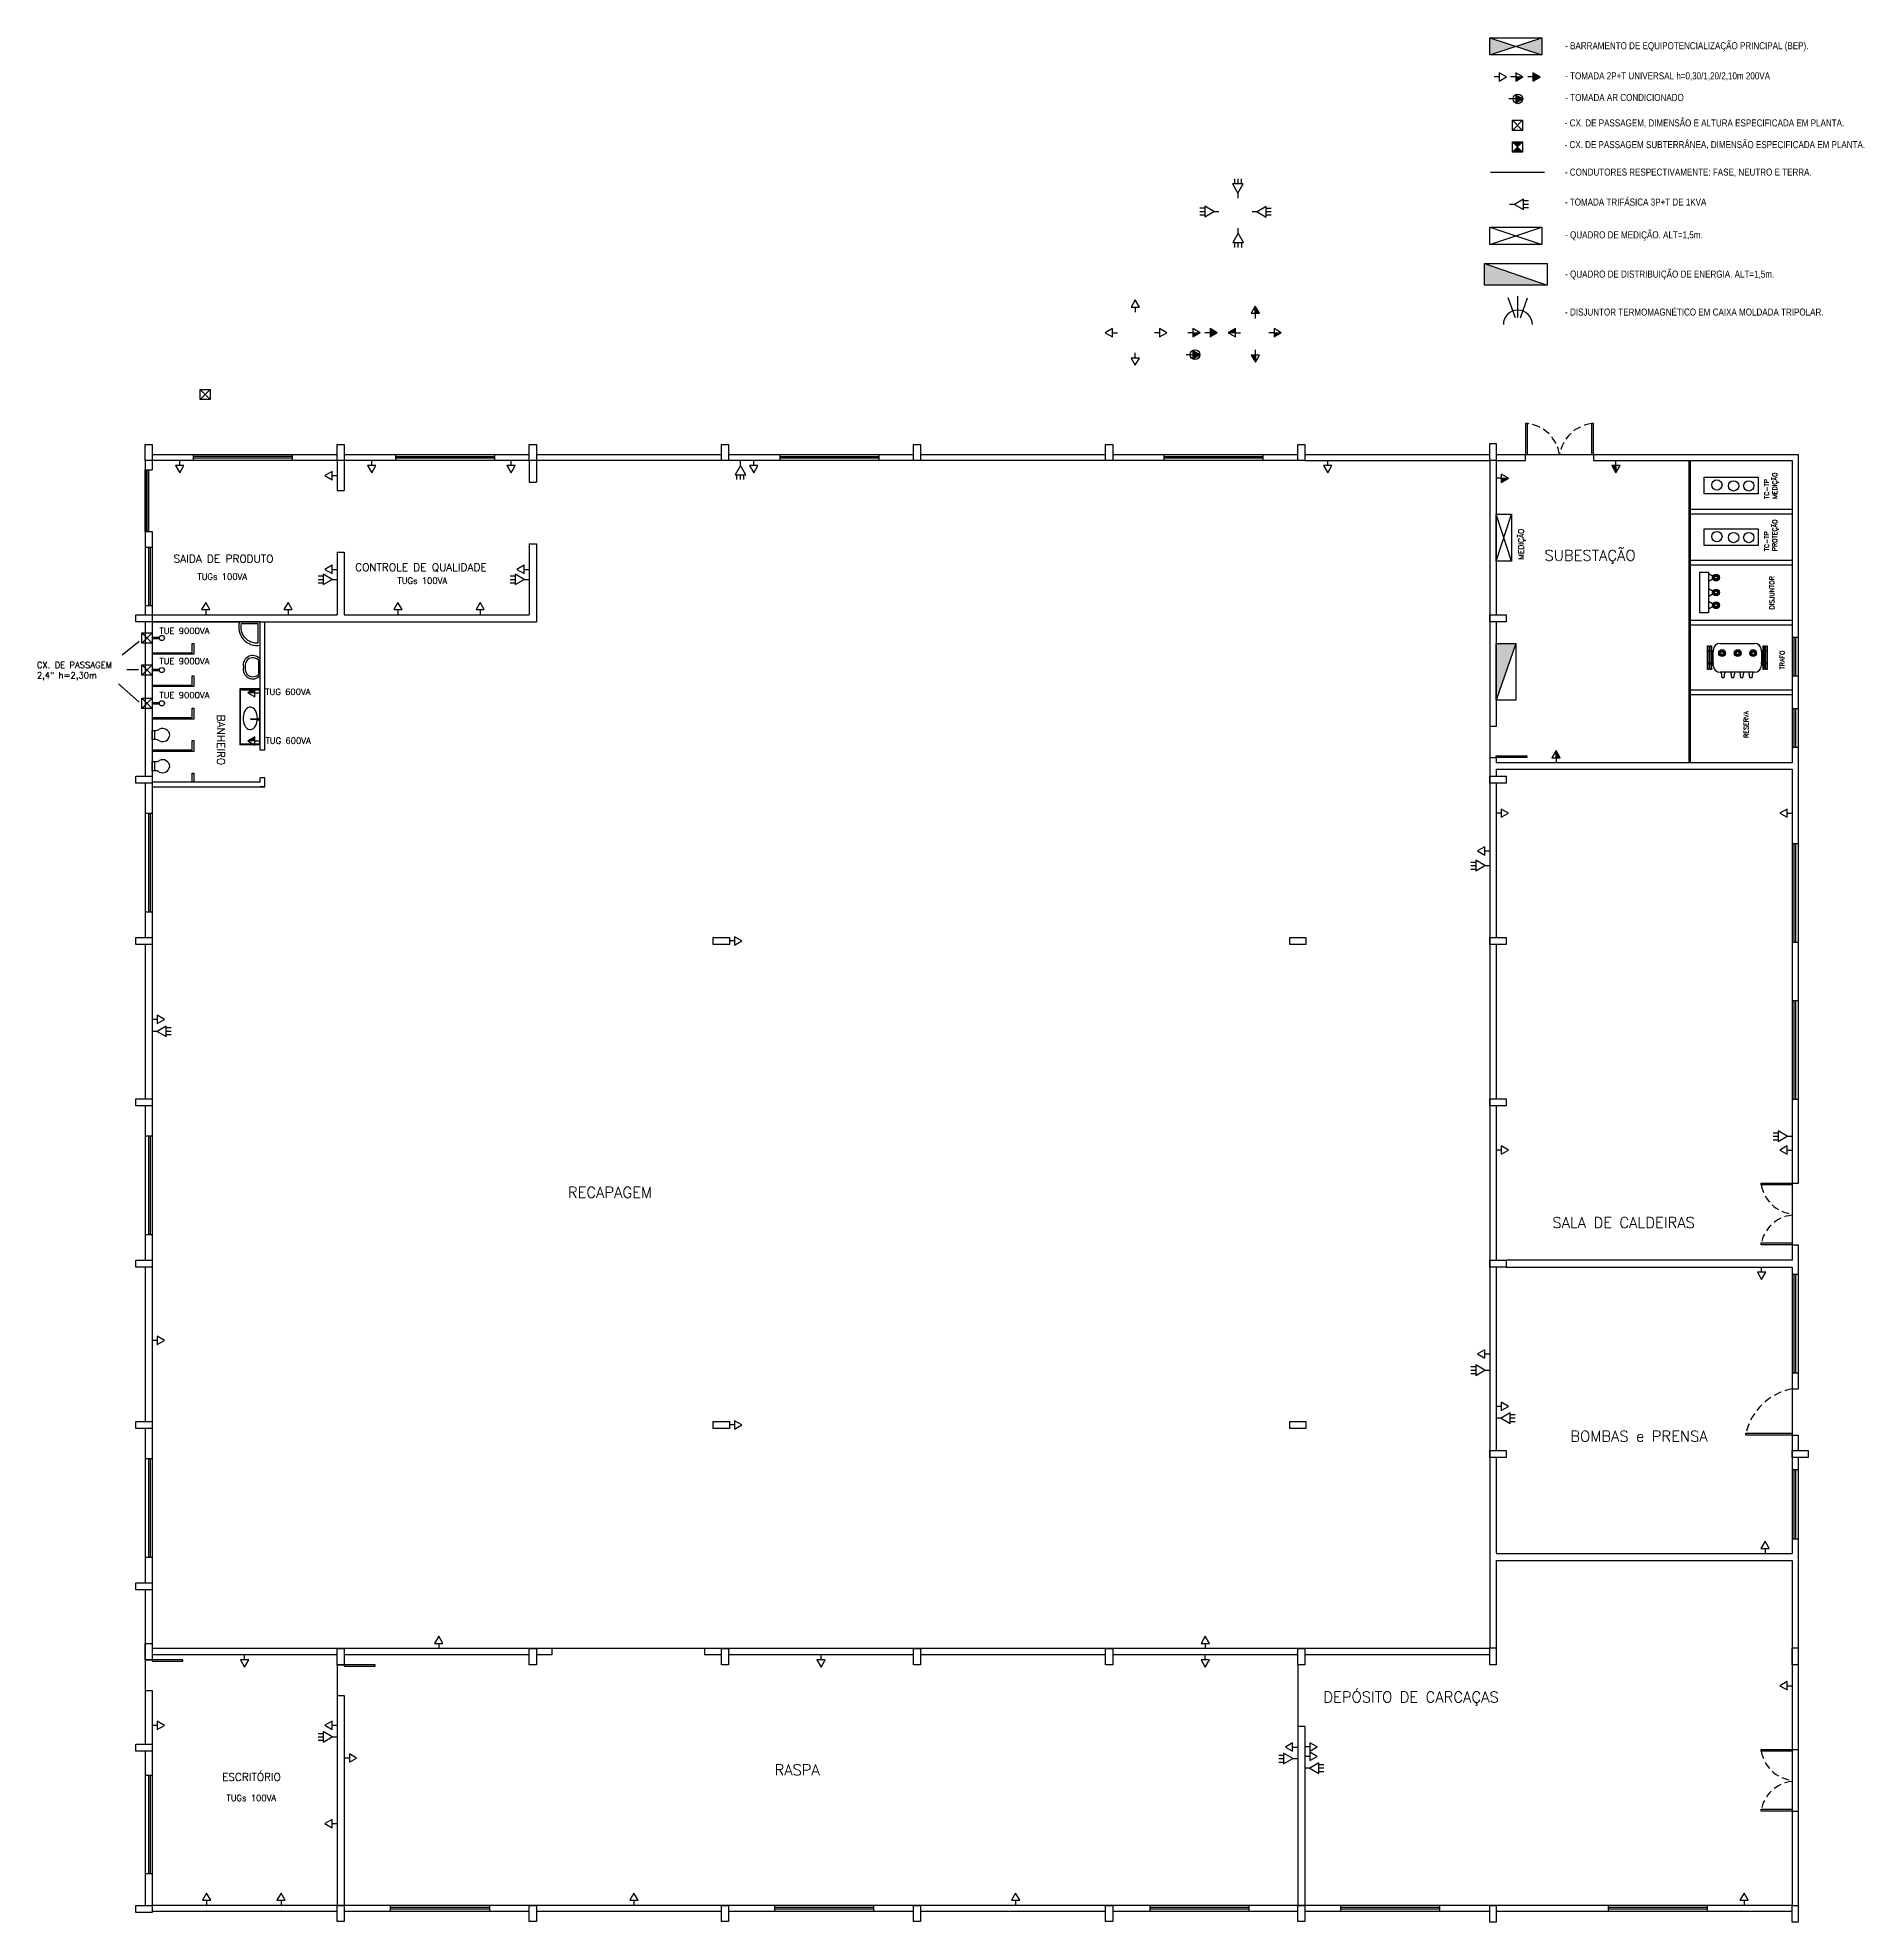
# Model space of a CAD drawing. Extents: x 196 to 343, y 12 to 148.
# Drawn here: x 270.7 to 329.9, y 86.6 to 147.7 of the extents above; entities that cross this region are included whole.
import ezdxf

# ---------------------------------------------------------------- set-up
doc = ezdxf.new("R2010")
doc.units = 0
doc.header["$MEASUREMENT"] = 0
doc.linetypes.add('DASHED2', pattern=[0.375, 0.25, -0.125])
for name, color, linetype in [('_ARQ', 5, 'CONTINUOUS'), ('_ARQ-TEXTO', 4, 'CONTINUOUS'), ('_ELT-PONTO', 2, 'CONTINUOUS'), ('_ELT-PONTO-TEXTO', 4, 'CONTINUOUS'), ('DIAGRAMAUNIFILAR-DESENHO', 2, 'CONTINUOUS'), ('simbologia', 2, 'CONTINUOUS'), ('simbologia-texto', 4, 'CONTINUOUS')]:
    doc.layers.add(name, color=color, linetype=linetype)
doc.styles.add('ARIAL', font='arial.ttf')
doc.styles.add('ROMANS', font='romans')
doc.styles.add('STYLE2', font='ARIALN.TTF', dxfattribs={"height": 0.12})

msp = doc.modelspace()

# ---------------------------------------------------------------- texts
at = {"layer": '_ARQ-TEXTO', "style": 'ROMANS'}
for s, height, p in [('SAIDA DE PRODUTO', 0.25, (275.122, 130.659)), ('SUBESTAÇÃO', 0.35, (319.57, 130.718)), ('CONTROLE DE QUALIDADE', 0.25, (281.007, 130.386)), ('RECAPAGEM', 0.35, (287.905, 110.074)), ('SALA DE CALDEIRAS', 0.35, (319.824, 109.094)), ('BOMBAS e PRENSA', 0.35, (320.407, 102.169)), ('DEPÓSITO DE CARCAÇAS', 0.35, (312.401, 93.715)), ('RASPA', 0.35, (294.604, 91.353)), ('ESCRITÓRIO', 0.25, (276.693, 91.171))]:
    msp.add_text(s, height=height, dxfattribs=at).set_placement(p)
msp.add_text('BANHEIRO', height=0.25, rotation=270, dxfattribs=at).set_placement((276.535, 125.731))
at = {"layer": '_ELT-PONTO-TEXTO', "style": 'ROMANS'}
for s, height, p in [('TC-TP', 0.15, (326.849, 132.724)), ('MEDIÇÃO', 0.15, (327.111, 132.724)), ('PROTEÇÃO', 0.15, (327.111, 131.029)), ('MEDIÇÃO', 0.176, (318.9, 130.754)), ('TC-TP', 0.15, (326.849, 131.029)), ('DISJUNTOR', 0.15, (327.02, 129.14)), ('TRAFO', 0.15, (327.352, 127.198)), ('RESERVA', 0.15, (326.182, 124.978))]:
    msp.add_text(s, height=height, rotation=90, dxfattribs=at).set_placement(p)
at = {"layer": '_ELT-PONTO-TEXTO', "linetype": 'Continuous', "char_height": 0.2, "attachment_point": 1, "style": 'ARIAL'}
for s, width, insert in [('{\\Fromans|c0;TUGs 100VA}', 1.83898, (275.893, 130.304)), ('{\\Fromans|c0;TUGs 100VA}', 1.83898, (282.38, 130.172)), ('{\\Fromans|c0;TUE 9000VA}', 1.83898, (274.662, 128.549)), ('{\\Fromans|c0;CX. DE PASSAGEM 2,4" h=2,30m }', 2.83586, (270.689, 127.442)), ('{\\Fromans|c0;TUE 9000VA}', 1.83898, (274.662, 127.567)), ('{\\Fromans|c0;TUE 9000VA}', 1.83898, (274.662, 126.464)), ('{\\Fromans|c0;TUG 600VA}', 1.83898, (278.094, 126.571)), ('{\\Fromans|c0;TUG 600VA}', 1.83898, (278.104, 124.989)), ('{\\Fromans|c0;TUGs 100VA}', 1.83898, (276.835, 90.718))]:
    msp.add_mtext_dynamic_manual_height_columns(s, width=width, gutter_width=12.5, heights=[0], dxfattribs=dict(at, insert=insert))
at = {"layer": 'simbologia-texto', "style": 'STYLE2'}
for s, p in [('- BARRAMENTO DE EQUIPOTENCIALIZAÇÃO PRINCIPAL (BEP).', (320.24, 147.3)), ('- TOMADA 2P+T UNIVERSAL h=0,30/1,20/2,10m 200VA', (320.24, 146.323)), ('- TOMADA AR CONDICIONADO', (320.244, 145.622)), ('- CX. DE PASSAGEM, DIMENSÃO E ALTURA ESPECIFICADA EM PLANTA.', (320.227, 144.798)), ('- CX. DE PASSAGEM SUBTERRÂNEA, DIMENSÃO ESPECIFICADA EM PLANTA.', (320.221, 144.094)), ('- CONDUTORES RESPECTIVAMENTE: FASE, NEUTRO E TERRA.', (320.231, 143.204)), ('- TOMADA TRIFÁSICA 3P+T DE 1KVA', (320.23, 142.233)), ('- QUADRO DE MEDIÇÃO. ALT=1,5m.', (320.24, 141.17)), ('- QUADRO DE DISTRIBUIÇÃO DE ENERGIA. ALT=1,5m.', (320.24, 139.898)), ('- DISJUNTOR TERMOMAGNÉTICO EM CAIXA MOLDADA TRIPOLAR.', (320.238, 138.667))]:
    msp.add_text(s, height=0.22782, dxfattribs=at).set_placement(p)

# ---------------------------------------------------------------- hatches: boundary and pattern name
at = {"layer": '_ARQ'}
h = msp.add_hatch(dxfattribs=at)
h.set_pattern_fill('ANSI31', color=256, style=0)
h.set_pattern_definition([(45, (55.00631, 0), (-0.08838835, 0.08838835), [])])
h.paths.add_polyline_path([(324.309, 133.969), (324.256, 133.969), (324.256, 124.169), (324.309, 124.169)])
at = {"layer": '_ELT-PONTO', "linetype": 'Continuous'}
h = msp.add_hatch(color=256, dxfattribs=at)
h.dxf.hatch_style = 1
h.paths.add_polyline_path([(310.191, 138.974), (310.191, 138.741), (310.326, 138.741)])
h = msp.add_hatch(color=256, dxfattribs=at)
h.dxf.hatch_style = 1
h.paths.add_polyline_path([(308.402, 138.108), (308.169, 138.108), (308.169, 137.974)])
h = msp.add_hatch(color=256, dxfattribs=at)
h.dxf.hatch_style = 1
h.paths.add_polyline_path([(308.725, 137.974), (308.958, 138.108), (308.725, 138.243)])
h = msp.add_hatch(color=256, dxfattribs=at)
h.dxf.hatch_style = 1
h.paths.add_polyline_path([(309.319, 138.108), (309.552, 138.108), (309.552, 138.243)])
h = msp.add_hatch(color=256, dxfattribs=at)
h.dxf.hatch_style = 1
h.paths.add_polyline_path([(311.034, 138.108), (310.801, 138.108), (310.801, 137.974)])
h = msp.add_hatch(color=256, dxfattribs=at)
h.dxf.hatch_style = 1
h.paths.add_polyline_path([(310.196, 137.153), (310.196, 137.386), (310.061, 137.386)])
h = msp.add_hatch(color=256, dxfattribs=at)
h.dxf.hatch_style = 1
h.paths.add_polyline_path([(321.886, 133.57), (321.886, 133.803), (321.751, 133.803)])
h = msp.add_hatch(color=256, dxfattribs=at)
h.dxf.hatch_style = 1
h.paths.add_polyline_path([(318.399, 133.392), (318.166, 133.392), (318.166, 133.258)])
h = msp.add_hatch(color=256, dxfattribs=at)
h.paths.add_polyline_path([(325.021, 130.175, 1), (325.242, 130.175, 1)])
h.paths.add_polyline_path([(325.181, 130.175, -1), (325.083, 130.175, -1)], flags=16)
h = msp.add_hatch(color=256, dxfattribs=at)
h.paths.add_polyline_path([(325.021, 129.691, 1), (325.242, 129.691, 1)])
h.paths.add_polyline_path([(325.181, 129.691, -1), (325.083, 129.691, -1)], flags=16)
h = msp.add_hatch(color=256, dxfattribs=at)
h.paths.add_polyline_path([(325.021, 129.278, 1), (325.242, 129.278, 1)])
h.paths.add_polyline_path([(325.181, 129.278, -1), (325.083, 129.278, -1)], flags=16)
msp.add_hatch(color=256, dxfattribs=at).paths.add_polyline_path([(318, 126.202), (318.636, 128.042), (318, 128.042)])
h = msp.add_hatch(color=256, dxfattribs=at)
h.paths.add_polyline_path([(325.438, 127.726, 1), (325.217, 127.726, 1)])
h.paths.add_polyline_path([(325.278, 127.726, -1), (325.377, 127.726, -1)], flags=16)
h = msp.add_hatch(color=256, dxfattribs=at)
h.paths.add_polyline_path([(325.835, 127.616, 1), (325.835, 127.837, 1)])
h.paths.add_polyline_path([(325.835, 127.776, -1), (325.835, 127.677, -1)], flags=16)
h = msp.add_hatch(color=256, dxfattribs=at)
h.paths.add_polyline_path([(326.447, 127.726, 1), (326.226, 127.726, 1)])
h.paths.add_polyline_path([(326.287, 127.726, -1), (326.385, 127.726, -1)], flags=16)
h = msp.add_hatch(color=256, dxfattribs=at)
h.dxf.hatch_style = 1
h.paths.add_polyline_path([(277.525, 126.444), (277.758, 126.444), (277.758, 126.578)])
h = msp.add_hatch(color=256, dxfattribs=at)
h.dxf.hatch_style = 1
h.paths.add_polyline_path([(277.525, 124.879), (277.758, 124.879), (277.758, 125.013)])
h = msp.add_hatch(color=256, dxfattribs=at)
h.dxf.hatch_style = 1
h.paths.add_polyline_path([(319.947, 124.568), (319.947, 124.335), (320.082, 124.335)])
at = {"layer": 'simbologia', "linetype": 'Continuous'}
h = msp.add_hatch(color=256, dxfattribs=at)
h.dxf.hatch_style = 1
h.paths.add_polyline_path([(317.794, 147.674), (317.794, 147.12), (318.639, 147.397)])
h.paths.add_polyline_path([(318.639, 147.397), (319.484, 147.12), (319.484, 147.674)])
h = msp.add_hatch(color=256, dxfattribs=at)
h.dxf.hatch_style = 1
h.paths.add_polyline_path([(318.872, 146.403), (318.639, 146.403), (318.639, 146.269)])
h = msp.add_hatch(color=256, dxfattribs=at)
h.dxf.hatch_style = 1
h.paths.add_polyline_path([(319.195, 146.269), (319.428, 146.403), (319.195, 146.538)])
at = {"layer": 'simbologia'}
h = msp.add_hatch(color=256, dxfattribs=at)
h.paths.add_polyline_path([(318.861, 144.294), (318.529, 144.294), (318.695, 144.128)])
h.paths.add_polyline_path([(318.861, 143.962), (318.695, 144.128), (318.529, 143.962)])
at = {"layer": 'simbologia', "linetype": 'Continuous'}
msp.add_hatch(color=256, dxfattribs=at).paths.add_polyline_path([(317.621, 140.355), (317.621, 139.651), (319.657, 139.651)])

# ---------------------------------------------------------------- linework, layer by layer
at = {"layer": '_ARQ', "linetype": 'Continuous'}
for p, q in [((311.57, 133.969), (274.195, 133.969)), ((274.424, 133.969), (274.424, 133.663)), ((280.424, 133.969), (280.424, 132.996)), ((280.654, 133.969), (280.654, 132.996)), ((286.654, 133.969), (286.654, 133.263)), ((286.883, 133.969), (286.883, 133.263)), ((318.954, 133.969), (318.954, 134.167)), ((318.954, 134.167), (321.164, 134.167)), ((321.164, 134.167), (321.164, 133.969)), ((274.195, 133.663), (274.424, 133.663)), ((274.235, 131.663), (274.235, 133.663)), ((274.26, 131.663), (274.26, 133.663)), ((286.654, 133.263), (286.883, 133.263)), ((280.424, 132.996), (280.654, 132.996)), ((274.195, 131.663), (274.424, 131.663)), ((274.424, 131.663), (274.424, 95.1)), ((280.424, 130.996), (280.654, 130.996)), ((280.424, 130.996), (280.424, 128.969)), ((280.654, 130.996), (280.654, 128.969)), ((286.654, 131.263), (286.883, 131.263)), ((286.654, 131.263), (286.654, 128.969)), ((286.883, 131.263), (286.883, 128.74)), ((274.424, 128.969), (280.424, 128.969)), ((280.654, 128.969), (286.654, 128.969)), ((274.424, 128.74), (286.883, 128.74)), ((277.312, 128.683), (277.865, 128.683)), ((277.865, 128.061), (277.865, 128.683)), ((318, 128.74), (318, 125.348)), ((277.879, 127.486), (277.879, 127.048)), ((277.625, 125.594), (277.822, 125.594)), ((277.625, 125.572), (277.625, 125.594)), ((277.821, 125.572), (277.625, 125.572)), ((277.835, 125.582), (277.82, 125.582)), ((277.835, 125.581), (277.82, 125.581)), ((277.835, 125.58), (277.82, 125.58)), ((277.829, 125.606), (277.84, 125.595)), ((277.829, 125.556), (277.84, 125.568)), ((277.83, 125.607), (277.841, 125.596)), ((277.83, 125.555), (277.841, 125.567)), ((277.831, 125.608), (277.842, 125.597)), ((277.831, 125.555), (277.842, 125.566)), ((277.855, 125.602), (277.855, 125.617)), ((277.855, 125.545), (277.855, 125.561)), ((277.856, 125.602), (277.856, 125.617)), ((277.856, 125.545), (277.856, 125.561)), ((277.857, 125.602), (277.857, 125.617)), ((277.857, 125.545), (277.857, 125.561)), ((277.87, 125.596), (277.881, 125.608)), ((277.87, 125.566), (277.881, 125.554)), ((277.871, 125.595), (277.882, 125.607)), ((277.871, 125.568), (277.883, 125.556)), ((277.871, 125.566), (277.882, 125.555)), ((277.872, 125.594), (277.883, 125.606)), ((277.877, 125.582), (277.892, 125.582)), ((277.877, 125.581), (277.892, 125.581)), ((277.877, 125.58), (277.892, 125.58)), ((318, 125.348), (317.8, 125.348)), ((277.924, 123.54), (277.924, 123.682)), ((278.074, 123.39), (278.074, 123.682)), ((327.6, 110.546), (327.6, 108.546)), ((327.6, 107.823), (327.6, 103.882)), ((327.6, 103.882), (327.8, 103.882)), ((327.6, 103.882), (327.6, 102.442)), ((327.6, 102.382), (327.8, 102.382)), ((318, 101.653), (318, 98.568)), ((318, 98.317), (318, 95.483)), ((287.381, 95.46), (287.381, 95.26)), ((292.334, 95.46), (292.334, 95.26)), ((274.195, 95.1), (274.424, 95.1)), ((280.424, 94.935), (280.424, 87.135)), ((280.424, 94.935), (280.654, 94.935)), ((311.57, 94.935), (311.57, 87.135)), ((274.195, 94.1), (274.424, 94.1)), ((274.424, 94.1), (274.424, 87.135)), ((280.424, 93.935), (280.654, 93.935)), ((280.654, 93.935), (280.654, 87.135)), ((311.8, 92.935), (311.57, 92.935)), ((311.8, 92.935), (311.8, 87.135)), ((327.6, 92.161), (327.6, 90.221))]:
    msp.add_line(p, q, dxfattribs=at)
at = {"layer": '_ARQ'}
for p, q in [((274.195, 133.969), (274.195, 128.969)), ((274.424, 134.169), (280.424, 134.169)), ((275.768, 133.969), (275.768, 134.172)), ((275.768, 134.107), (278.965, 134.107)), ((275.768, 134.054), (278.965, 134.054)), ((278.968, 134.172), (278.968, 133.969)), ((280.654, 134.169), (286.654, 134.169)), ((282.326, 133.966), (282.326, 134.169)), ((282.326, 134.104), (285.524, 134.104)), ((282.326, 134.051), (285.524, 134.051)), ((285.526, 134.169), (285.526, 133.966)), ((286.883, 134.169), (292.883, 134.169)), ((293.112, 134.169), (299.112, 134.169)), ((294.785, 133.966), (294.785, 134.169)), ((294.785, 134.104), (297.982, 134.104)), ((294.785, 134.051), (297.982, 134.051)), ((297.985, 134.169), (297.985, 133.966)), ((299.341, 134.169), (305.341, 134.169)), ((305.57, 134.169), (311.57, 134.169)), ((307.243, 133.966), (307.243, 134.169)), ((307.243, 134.104), (310.441, 134.104)), ((307.243, 134.051), (310.441, 134.051)), ((310.443, 134.169), (310.443, 133.966)), ((311.8, 134.169), (317.797, 134.169)), ((311.8, 133.969), (317.8, 133.969)), ((317.8, 133.969), (317.8, 95.483)), ((318, 134.169), (327.8, 134.169)), ((318, 133.969), (318.954, 133.969)), ((318, 133.969), (318, 128.969)), ((321.164, 133.969), (327.6, 133.969)), ((324.256, 124.169), (324.256, 133.969)), ((324.309, 124.169), (324.309, 133.969)), ((327.6, 133.969), (327.6, 124.169)), ((327.8, 134.169), (327.8, 110.546)), ((324.309, 132.389), (327.6, 132.389)), ((324.309, 132.239), (327.6, 132.239)), ((274.222, 131.156), (274.424, 131.156)), ((274.306, 131.156), (274.306, 129.264)), ((274.359, 131.156), (274.359, 129.264)), ((324.309, 130.739), (327.6, 130.739)), ((324.309, 130.589), (327.6, 130.589)), ((274.424, 129.262), (274.222, 129.262)), ((274.195, 128.74), (274.195, 123.74)), ((274.424, 128.74), (274.424, 120.39)), ((277.924, 128.74), (274.424, 128.74)), ((277.924, 124.582), (277.924, 128.74)), ((278.074, 124.582), (278.074, 128.74)), ((324.309, 128.789), (327.6, 128.789)), ((324.309, 128.639), (327.6, 128.639)), ((274.424, 128.24), (274.654, 128.24)), ((274.424, 127.74), (275.724, 127.74)), ((275.774, 127.69), (274.424, 127.69)), ((274.654, 128.19), (274.43, 128.19)), ((274.654, 128.24), (274.654, 128.19)), ((275.724, 128.04), (275.774, 128.04)), ((275.724, 127.74), (275.724, 128.04)), ((275.774, 128.04), (275.774, 127.69)), ((327.6, 128.244), (327.802, 128.244)), ((327.664, 126.994), (327.664, 128.244)), ((327.718, 126.994), (327.718, 128.244)), ((274.424, 127.202), (274.654, 127.202)), ((274.654, 127.152), (274.43, 127.152)), ((274.654, 127.202), (274.654, 127.152)), ((274.424, 126.69), (275.724, 126.69)), ((275.774, 126.64), (274.424, 126.64)), ((275.724, 126.69), (275.724, 126.99)), ((275.724, 126.99), (275.774, 126.99)), ((275.774, 126.99), (275.774, 126.64)), ((277.924, 126.565), (277.264, 126.565)), ((277.264, 126.565), (277.264, 124.748)), ((324.309, 126.539), (327.6, 126.539)), ((327.6, 126.994), (327.802, 126.994)), ((274.424, 126.122), (274.654, 126.122)), ((274.654, 126.072), (274.43, 126.072)), ((274.654, 126.122), (274.654, 126.072)), ((275.724, 125.64), (275.724, 125.94)), ((275.724, 125.94), (275.774, 125.94)), ((275.774, 125.94), (275.774, 125.59)), ((324.309, 126.389), (327.6, 126.389)), ((327.597, 125.933), (327.8, 125.933)), ((327.662, 124.682), (327.662, 125.933)), ((327.715, 124.682), (327.715, 125.933)), ((274.424, 125.64), (275.724, 125.64)), ((275.774, 125.59), (274.424, 125.59)), ((275.724, 124.89), (275.774, 124.89)), ((275.724, 124.59), (275.724, 124.89)), ((275.774, 124.89), (275.774, 124.54)), ((277.924, 124.748), (277.264, 124.748)), ((327.597, 124.682), (327.8, 124.682)), ((274.424, 124.59), (275.724, 124.59)), ((275.774, 124.54), (274.424, 124.54)), ((278.074, 124.582), (277.924, 124.582)), ((317.8, 124.348), (318, 124.348)), ((318, 124.348), (318, 124.169)), ((327.6, 124.169), (318, 124.169)), ((274.195, 123.511), (274.195, 118.511)), ((277.924, 123.54), (274.424, 123.54)), ((275.724, 123.54), (275.724, 123.84)), ((275.724, 123.84), (275.774, 123.84)), ((275.774, 123.84), (275.774, 123.54)), ((278.074, 123.682), (277.924, 123.682)), ((318, 123.969), (318, 123.74)), ((318, 123.969), (327.6, 123.969)), ((318, 123.511), (318, 118.511)), ((327.6, 123.969), (327.6, 110.546)), ((274.424, 123.39), (278.074, 123.39)), ((278.074, 123.39), (277.924, 123.39)), ((274.222, 122.534), (274.424, 122.534)), ((274.306, 122.534), (274.306, 119.337)), ((274.359, 122.534), (274.359, 119.337)), ((327.6, 121.551), (327.8, 121.551)), ((327.662, 118.351), (327.662, 121.549)), ((327.715, 118.351), (327.715, 121.549)), ((274.424, 119.334), (274.222, 119.334)), ((274.195, 118.281), (274.195, 113.281)), ((318, 118.281), (318, 113.281)), ((327.8, 118.351), (327.6, 118.351)), ((327.6, 116.462), (327.8, 116.462)), ((327.662, 113.262), (327.662, 116.459)), ((327.715, 113.262), (327.715, 116.459)), ((274.195, 113.052), (274.195, 108.052)), ((318, 113.052), (318, 108.052)), ((327.8, 113.262), (327.6, 113.262)), ((274.222, 112.075), (274.424, 112.075)), ((274.306, 112.075), (274.306, 108.878)), ((274.359, 112.075), (274.359, 108.878)), ((327.6, 110.546), (327.8, 110.546)), ((274.424, 108.875), (274.222, 108.875)), ((327.6, 108.546), (327.8, 108.546)), ((327.6, 108.546), (327.6, 108.052)), ((327.8, 108.546), (327.8, 103.882)), ((274.195, 107.823), (274.195, 102.823)), ((318, 107.823), (318, 101.882)), ((327.6, 108.052), (318.324, 108.052)), ((318.324, 107.823), (327.6, 107.823)), ((327.597, 107.592), (327.8, 107.592)), ((327.662, 104.392), (327.662, 107.589)), ((327.715, 104.392), (327.715, 107.589)), ((327.8, 104.392), (327.597, 104.392)), ((274.195, 102.594), (274.195, 97.594)), ((327.6, 102.382), (327.6, 98.54)), ((327.8, 102.382), (327.8, 101.882)), ((274.222, 101.617), (274.424, 101.617)), ((274.306, 101.617), (274.306, 98.42)), ((274.359, 101.617), (274.359, 98.42)), ((327.8, 101.653), (327.8, 86.935)), ((327.6, 101.261), (327.802, 101.261)), ((327.664, 99.007), (327.664, 101.258)), ((327.718, 99.007), (327.718, 101.258)), ((327.802, 99.007), (327.6, 99.007)), ((274.424, 98.417), (274.222, 98.417)), ((318, 98.54), (327.6, 98.54)), ((318, 98.317), (327.6, 98.317)), ((327.6, 98.317), (327.6, 87.135)), ((274.195, 97.365), (274.195, 92.365)), ((317.797, 95.46), (274.424, 95.46)), ((280.424, 95.26), (274.424, 95.26)), ((286.654, 95.26), (280.654, 95.26)), ((287.381, 95.26), (286.883, 95.26)), ((292.883, 95.26), (292.334, 95.26)), ((299.112, 95.26), (293.112, 95.26)), ((305.341, 95.26), (299.341, 95.26)), ((311.57, 95.26), (305.57, 95.26)), ((317.8, 95.26), (311.8, 95.26)), ((274.195, 92.135), (274.195, 87.135)), ((327.6, 92.191), (327.8, 92.191)), ((274.222, 91.356), (274.424, 91.356)), ((274.306, 91.356), (274.306, 88.159)), ((274.359, 91.356), (274.359, 88.159)), ((327.6, 90.191), (327.8, 90.191)), ((274.424, 88.156), (274.222, 88.156)), ((327.6, 87.135), (274.424, 87.135)), ((280.424, 86.935), (274.424, 86.935)), ((286.654, 86.935), (280.654, 86.935)), ((282.159, 86.935), (282.159, 87.138)), ((282.159, 87.073), (285.357, 87.073)), ((282.159, 87.02), (285.357, 87.02)), ((285.359, 87.138), (285.359, 86.935)), ((292.883, 86.935), (286.883, 86.935)), ((299.112, 86.935), (293.112, 86.935)), ((294.618, 86.935), (294.618, 87.138)), ((294.618, 87.073), (297.815, 87.073)), ((294.618, 87.02), (297.815, 87.02)), ((297.818, 87.138), (297.818, 86.935)), ((305.341, 86.935), (299.341, 86.935)), ((311.57, 86.935), (305.57, 86.935)), ((306.782, 86.935), (306.782, 87.138)), ((306.782, 87.073), (309.979, 87.073)), ((306.782, 87.02), (309.979, 87.02)), ((309.982, 87.138), (309.982, 86.935)), ((317.797, 86.935), (311.8, 86.935)), ((312.963, 86.935), (312.963, 87.138)), ((312.963, 87.073), (316.16, 87.073)), ((312.963, 87.02), (316.16, 87.02)), ((316.163, 87.138), (316.163, 86.935)), ((327.597, 86.935), (318, 86.935)), ((321.64, 86.935), (321.64, 87.138)), ((321.64, 87.073), (324.837, 87.073)), ((321.64, 87.02), (324.837, 87.02)), ((324.84, 87.138), (324.84, 86.935))]:
    msp.add_line(p, q, dxfattribs=at)
at = {"layer": '_ARQ', "linetype": 'Continuous'}
for points in [[(318.954, 134.167), (319.024, 134.167), (319.024, 135.167), (318.954, 135.167)], [(321.094, 134.167), (321.164, 134.167), (321.164, 135.167), (321.094, 135.167)], [(318, 133.969), (317.797, 133.969), (317.797, 134.517), (318, 134.517)], [(274.195, 133.663), (274.31, 133.663), (274.31, 131.663), (274.195, 131.663)], [(277.294, 126.533), (277.904, 126.533), (277.904, 124.779), (277.294, 124.779)], [(327.6, 110.486), (326.6, 110.486), (326.6, 110.546), (327.6, 110.546)], [(327.6, 108.546), (326.6, 108.546), (326.6, 108.606), (327.6, 108.606)], [(327.6, 102.382), (326.1, 102.382), (326.1, 102.442), (327.6, 102.442)], [(318, 94.935), (317.797, 94.935), (317.797, 95.483), (318, 95.483)], [(327.8, 94.935), (327.597, 94.935), (327.597, 95.483), (327.8, 95.483)], [(275.424, 95.1), (274.424, 95.1), (274.424, 95.05), (275.424, 95.05)], [(281.654, 94.935), (280.654, 94.935), (280.654, 94.885), (281.654, 94.885)], [(327.6, 92.131), (326.6, 92.131), (326.6, 92.191), (327.6, 92.191)], [(327.6, 90.191), (326.6, 90.191), (326.6, 90.251), (327.6, 90.251)], [(318, 86.587), (317.797, 86.587), (317.797, 87.135), (318, 87.135)], [(327.8, 86.587), (327.597, 86.587), (327.597, 87.135), (327.8, 87.135)]]:
    msp.add_lwpolyline(points, close=True, dxfattribs=at)
at = {"layer": '_ARQ'}
for points in [[(274.424, 134.493), (274.424, 133.969), (274.195, 133.969), (274.195, 134.493)], [(280.654, 134.493), (280.654, 133.969), (280.424, 133.969), (280.424, 134.493)], [(286.883, 134.493), (286.883, 133.969), (286.654, 133.969), (286.654, 134.493)], [(293.112, 134.493), (293.112, 133.969), (292.883, 133.969), (292.883, 134.493)], [(299.341, 134.493), (299.341, 133.969), (299.112, 133.969), (299.112, 134.493)], [(305.57, 134.493), (305.57, 133.969), (305.341, 133.969), (305.341, 134.493)], [(311.8, 134.493), (311.8, 133.969), (311.57, 133.969), (311.57, 134.493)], [(273.9, 128.969), (274.424, 128.969), (274.424, 128.74), (273.9, 128.74)], [(317.8, 128.969), (318.324, 128.969), (318.324, 128.74), (317.8, 128.74)], [(274.497, 125.219), (274.497, 124.924), (274.424, 124.924), (274.424, 125.219)], [(274.497, 124.208), (274.497, 123.913), (274.424, 123.913), (274.424, 124.208)], [(318, 124.348), (318, 124.398), (319, 124.398), (319, 124.348)], [(273.9, 123.74), (274.424, 123.74), (274.424, 123.511), (273.9, 123.511)], [(317.8, 123.74), (318.324, 123.74), (318.324, 123.511), (317.8, 123.511)], [(273.9, 118.511), (274.424, 118.511), (274.424, 118.281), (273.9, 118.281)], [(292.621, 118.511), (293.145, 118.511), (293.145, 118.281), (292.621, 118.281)], [(311.308, 118.511), (311.833, 118.511), (311.833, 118.281), (311.308, 118.281)], [(317.8, 118.511), (318.324, 118.511), (318.324, 118.281), (317.8, 118.281)], [(273.9, 113.281), (274.424, 113.281), (274.424, 113.052), (273.9, 113.052)], [(317.8, 113.281), (318.324, 113.281), (318.324, 113.052), (317.8, 113.052)], [(273.9, 108.052), (274.424, 108.052), (274.424, 107.823), (273.9, 107.823)], [(317.8, 108.052), (318.324, 108.052), (318.324, 107.823), (317.8, 107.823)], [(273.9, 102.823), (274.424, 102.823), (274.424, 102.594), (273.9, 102.594)], [(292.621, 102.823), (293.145, 102.823), (293.145, 102.594), (292.621, 102.594)], [(311.308, 102.823), (311.833, 102.823), (311.833, 102.594), (311.308, 102.594)], [(317.8, 101.882), (318.324, 101.882), (318.324, 101.653), (317.8, 101.653)], [(327.6, 101.882), (328.124, 101.882), (328.124, 101.653), (327.6, 101.653)], [(273.9, 97.594), (274.424, 97.594), (274.424, 97.365), (273.9, 97.365)], [(274.424, 95.624), (274.424, 95.1), (274.195, 95.1), (274.195, 95.624)], [(280.654, 95.46), (280.654, 94.935), (280.424, 94.935), (280.424, 95.46)], [(286.883, 95.46), (286.883, 94.935), (286.654, 94.935), (286.654, 95.46)], [(293.112, 95.46), (293.112, 94.935), (292.883, 94.935), (292.883, 95.46)], [(299.341, 95.46), (299.341, 94.935), (299.112, 94.935), (299.112, 95.46)], [(305.57, 95.46), (305.57, 94.935), (305.341, 94.935), (305.341, 95.46)], [(311.8, 95.46), (311.8, 94.935), (311.57, 94.935), (311.57, 95.46)], [(273.9, 92.365), (274.424, 92.365), (274.424, 92.135), (273.9, 92.135)], [(273.9, 87.135), (274.424, 87.135), (274.424, 86.906), (273.9, 86.906)], [(280.654, 87.135), (280.654, 86.611), (280.424, 86.611), (280.424, 87.135)], [(286.883, 87.135), (286.883, 86.611), (286.654, 86.611), (286.654, 87.135)], [(293.112, 87.135), (293.112, 86.611), (292.883, 86.611), (292.883, 87.135)], [(299.341, 87.135), (299.341, 86.611), (299.112, 86.611), (299.112, 87.135)], [(305.57, 87.135), (305.57, 86.611), (305.341, 86.611), (305.341, 87.135)], [(311.8, 87.135), (311.8, 86.611), (311.57, 86.611), (311.57, 87.135)]]:
    msp.add_lwpolyline(points, close=True, dxfattribs=at)
for centre in [(274.738, 128.215), (274.738, 127.177), (274.738, 126.097)]:
    msp.add_circle(centre, 0.0841, dxfattribs=at)
at = {"layer": '_ARQ', "linetype": 'Continuous'}
for radius in [0.0363, 0.0206]:
    msp.add_circle((277.856, 125.581), radius, dxfattribs=at)
at = {"layer": '_ARQ', "linetype": 'DASHED2'}
for centre, radius, start, end in [((318.871, 133.973), 1.204, 9.37926, 82.7104), ((321.247, 133.971), 1.204, 97.2896, 170.62074), ((327.72, 110.676), 1.136, 189.62126, 263.92168), ((327.712, 108.376), 1.136, 96.07832, 170.37874), ((327.973, 101.992), 1.927, 101.18332, 166.4784), ((327.72, 92.321), 1.136, 189.62126, 263.92168), ((327.712, 90.021), 1.136, 96.07832, 170.37874)]:
    msp.add_arc(centre, radius, start, end, dxfattribs=at)
at = {"layer": '_ARQ', "linetype": 'Continuous'}
for centre, radius, start, end in [((277.829, 128.569), 0.596, 163.33169, 279.25671), ((277.814, 128.573), 0.514, 167.62823, 275.61831)]:
    msp.add_arc(centre, radius, start, end, dxfattribs=at)
at = {"layer": '_ARQ'}
for centre, radius, start, end in [((277.688, 127.338), 0.311, 40.57133, 192.60699), ((277.688, 127.202), 0.311, 167.47539, 319.51106), ((277.688, 127.322), 0.252, 40.57133, 192.60699), ((277.688, 127.212), 0.252, 167.47539, 319.51106), ((274.521, 125.483), 0.265, 264.79741, 302.62202), ((274.765, 125.052), 0.231, 2.75329, 115.84801), ((274.521, 124.659), 0.265, 57.37798, 95.20259), ((274.765, 125.093), 0.233, 244.44736, 352.01292), ((274.521, 124.472), 0.265, 264.79741, 302.62202), ((274.765, 124.041), 0.231, 2.75329, 115.84801), ((274.765, 124.082), 0.233, 244.44736, 352.01292), ((274.521, 123.649), 0.265, 57.37798, 95.20259)]:
    msp.add_arc(centre, radius, start, end, dxfattribs=at)
at = {"layer": '_ARQ', "linetype": 'Continuous'}
msp.add_ellipse((277.607, 125.611), major_axis=(0, -0.364), ratio=0.6369, start_param=1.574969, end_param=7.687357, dxfattribs=at)
at = {"layer": '_ELT-PONTO'}
for p, q in [((309.515, 143.097), (309.515, 142.936)), ((309.626, 143.097), (309.626, 142.936)), ((309.738, 143.097), (309.738, 142.936)), ((309.626, 142.638), (309.626, 142.478)), ((308.394, 142.154), (308.555, 142.154)), ((308.394, 142.042), (308.555, 142.042)), ((308.394, 141.931), (308.555, 141.931)), ((308.853, 142.042), (309.013, 142.042)), ((310.249, 142.03), (310.088, 142.03)), ((310.707, 142.142), (310.547, 142.142)), ((310.707, 142.03), (310.547, 142.03)), ((310.707, 141.919), (310.547, 141.919)), ((309.642, 141.337), (309.642, 141.497)), ((309.531, 140.878), (309.531, 141.039)), ((309.642, 140.878), (309.642, 141.039)), ((309.754, 140.878), (309.754, 141.039)), ((306.302, 139.172), (306.168, 138.939)), ((306.168, 138.939), (306.437, 138.939)), ((306.437, 138.939), (306.302, 139.172)), ((306.302, 138.939), (306.302, 138.773)), ((310.191, 138.974), (310.057, 138.741)), ((310.057, 138.741), (310.326, 138.741)), ((310.326, 138.741), (310.191, 138.974)), ((310.191, 138.741), (310.191, 138.575)), ((305.563, 138.243), (305.33, 138.108)), ((305.33, 138.108), (305.563, 137.974)), ((305.563, 137.974), (305.563, 138.243)), ((305.563, 138.108), (305.729, 138.108)), ((307.088, 138.108), (306.922, 138.108)), ((307.321, 138.108), (307.088, 138.243)), ((307.088, 138.243), (307.088, 137.974)), ((307.088, 137.974), (307.321, 138.108)), ((308.169, 138.108), (308.003, 138.108)), ((308.402, 138.108), (308.169, 138.243)), ((308.169, 138.243), (308.169, 137.974)), ((308.169, 137.974), (308.402, 138.108)), ((308.725, 138.108), (308.559, 138.108)), ((308.958, 138.108), (308.725, 138.243)), ((308.725, 138.243), (308.725, 137.974)), ((308.725, 137.974), (308.958, 138.108)), ((309.552, 138.243), (309.319, 138.108)), ((309.319, 138.108), (309.552, 137.974)), ((309.552, 137.974), (309.552, 138.243)), ((309.552, 138.108), (309.718, 138.108)), ((310.801, 138.108), (310.635, 138.108)), ((311.034, 138.108), (310.801, 138.243)), ((310.801, 138.243), (310.801, 137.974)), ((310.801, 137.974), (311.034, 138.108)), ((306.302, 137.29), (306.302, 137.456)), ((308.384, 137.395), (308.169, 137.519)), ((308.169, 137.519), (308.169, 137.27)), ((310.196, 137.386), (310.196, 137.552)), ((306.168, 137.29), (306.302, 137.057)), ((306.437, 137.29), (306.168, 137.29)), ((306.302, 137.057), (306.437, 137.29)), ((308.169, 137.395), (307.947, 137.395)), ((308.169, 137.27), (308.384, 137.395)), ((310.061, 137.386), (310.196, 137.153)), ((310.33, 137.386), (310.061, 137.386)), ((310.196, 137.153), (310.33, 137.386)), ((276.312, 136.274), (275.98, 135.942)), ((275.98, 136.274), (276.312, 135.942)), ((275.98, 135.942), (275.98, 136.274)), ((275.98, 136.274), (276.312, 136.274)), ((276.312, 136.274), (276.312, 135.942)), ((276.312, 135.942), (275.98, 135.942)), ((275.183, 133.803), (275.318, 133.57)), ((275.452, 133.803), (275.183, 133.803)), ((275.318, 133.803), (275.318, 133.969)), ((275.318, 133.57), (275.452, 133.803)), ((281.412, 133.803), (281.547, 133.57)), ((281.681, 133.803), (281.412, 133.803)), ((281.547, 133.803), (281.547, 133.969)), ((281.547, 133.57), (281.681, 133.803)), ((285.928, 133.803), (286.063, 133.57)), ((286.197, 133.803), (285.928, 133.803)), ((286.063, 133.803), (286.063, 133.969)), ((286.063, 133.57), (286.197, 133.803)), ((293.497, 133.809), (293.497, 133.969)), ((293.797, 133.803), (293.932, 133.57)), ((294.066, 133.803), (293.797, 133.803)), ((293.932, 133.803), (293.932, 133.969)), ((293.932, 133.57), (294.066, 133.803)), ((312.407, 133.803), (312.542, 133.57)), ((312.676, 133.803), (312.407, 133.803)), ((312.542, 133.803), (312.542, 133.969)), ((312.542, 133.57), (312.676, 133.803)), ((321.751, 133.803), (321.886, 133.57)), ((322.021, 133.803), (321.751, 133.803)), ((321.886, 133.803), (321.886, 133.969)), ((321.886, 133.57), (322.021, 133.803)), ((280.258, 133.617), (280.025, 133.482)), ((280.025, 133.482), (280.258, 133.348)), ((280.258, 133.348), (280.258, 133.617)), ((280.258, 133.482), (280.424, 133.482)), ((293.386, 133.35), (293.386, 133.51)), ((293.497, 133.35), (293.497, 133.51)), ((293.609, 133.35), (293.609, 133.51)), ((318.166, 133.392), (318, 133.392)), ((318.399, 133.392), (318.166, 133.527)), ((318.166, 133.527), (318.166, 133.258)), ((318.166, 133.258), (318.399, 133.392)), ((279.805, 130.229), (279.966, 130.229)), ((279.805, 130.117), (279.966, 130.117)), ((280.258, 130.576), (280.025, 130.441)), ((280.025, 130.441), (280.258, 130.307)), ((280.258, 130.307), (280.258, 130.576)), ((280.258, 130.441), (280.424, 130.441)), ((280.264, 130.117), (280.424, 130.117)), ((286.035, 130.229), (286.195, 130.229)), ((286.035, 130.117), (286.195, 130.117)), ((286.487, 130.576), (286.254, 130.441)), ((286.254, 130.441), (286.487, 130.307)), ((286.487, 130.307), (286.487, 130.576)), ((286.487, 130.441), (286.654, 130.441)), ((286.493, 130.117), (286.654, 130.117)), ((279.805, 130.006), (279.966, 130.006)), ((286.035, 130.006), (286.195, 130.006)), ((276.165, 129.368), (276.03, 129.135)), ((276.03, 129.135), (276.299, 129.135)), ((276.299, 129.135), (276.165, 129.368)), ((276.165, 129.135), (276.165, 128.969)), ((278.831, 129.368), (278.697, 129.135)), ((278.697, 129.135), (278.966, 129.135)), ((278.966, 129.135), (278.831, 129.368)), ((278.831, 129.135), (278.831, 128.969)), ((282.394, 129.368), (282.259, 129.135)), ((282.259, 129.135), (282.528, 129.135)), ((282.528, 129.135), (282.394, 129.368)), ((282.394, 129.135), (282.394, 128.969)), ((285.061, 129.368), (284.926, 129.135)), ((284.926, 129.135), (285.195, 129.135)), ((285.195, 129.135), (285.061, 129.368)), ((285.061, 129.135), (285.061, 128.969)), ((274.424, 128.382), (274.092, 128.05)), ((274.092, 128.382), (274.424, 128.05)), ((274.092, 128.05), (274.092, 128.382)), ((274.092, 128.382), (274.424, 128.382)), ((274.424, 128.382), (274.424, 128.05)), ((274.424, 128.05), (274.092, 128.05)), ((274.424, 127.342), (274.092, 127.009)), ((274.092, 127.342), (274.424, 127.009)), ((274.092, 127.009), (274.092, 127.342)), ((274.092, 127.342), (274.424, 127.342)), ((274.424, 127.342), (274.424, 127.009)), ((274.424, 127.009), (274.092, 127.009)), ((277.758, 126.578), (277.525, 126.444)), ((277.758, 126.309), (277.758, 126.578)), ((274.424, 126.261), (274.092, 125.929)), ((274.092, 126.261), (274.424, 125.929)), ((274.092, 125.929), (274.092, 126.261)), ((274.092, 126.261), (274.424, 126.261)), ((274.424, 125.929), (274.092, 125.929)), ((274.424, 126.261), (274.424, 125.929)), ((277.525, 126.444), (277.758, 126.309)), ((277.758, 126.444), (277.924, 126.444)), ((277.758, 125.013), (277.525, 124.879)), ((277.525, 124.879), (277.758, 124.744)), ((277.758, 124.744), (277.758, 125.013)), ((277.758, 124.879), (277.924, 124.879)), ((319.947, 124.568), (319.813, 124.335)), ((319.813, 124.335), (320.082, 124.335)), ((320.082, 124.335), (319.947, 124.568)), ((319.947, 124.335), (319.947, 124.169)), ((318.166, 122.538), (318, 122.538)), ((318.399, 122.538), (318.166, 122.673)), ((318.166, 122.673), (318.166, 122.404)), ((318.166, 122.404), (318.399, 122.538)), ((327.433, 122.673), (327.2, 122.538)), ((327.2, 122.538), (327.433, 122.404)), ((327.433, 122.404), (327.433, 122.673)), ((327.433, 122.538), (327.6, 122.538)), ((317.633, 121.451), (317.4, 121.317)), ((317.4, 121.317), (317.633, 121.182)), ((317.633, 121.182), (317.633, 121.451)), ((317.633, 121.317), (317.8, 121.317)), ((317.181, 120.95), (317.341, 120.95)), ((317.181, 120.839), (317.341, 120.839)), ((317.181, 120.728), (317.341, 120.728)), ((317.639, 120.839), (317.8, 120.839)), ((293.544, 118.396), (293.311, 118.53)), ((293.311, 118.53), (293.311, 118.261)), ((293.311, 118.396), (293.145, 118.396)), ((293.311, 118.261), (293.544, 118.396)), ((274.59, 115.851), (274.424, 115.851)), ((274.585, 115.466), (274.424, 115.466)), ((274.823, 115.851), (274.59, 115.986)), ((274.59, 115.986), (274.59, 115.717)), ((274.59, 115.717), (274.823, 115.851)), ((275.043, 115.577), (274.883, 115.577)), ((275.043, 115.466), (274.883, 115.466)), ((275.043, 115.355), (274.883, 115.355)), ((326.981, 112.176), (327.141, 112.176)), ((326.981, 112.065), (327.141, 112.065)), ((326.981, 111.954), (327.141, 111.954)), ((327.439, 112.065), (327.6, 112.065)), ((318.166, 111.618), (318, 111.618)), ((318.399, 111.618), (318.166, 111.753)), ((318.166, 111.753), (318.166, 111.483)), ((318.166, 111.483), (318.399, 111.618)), ((327.433, 111.753), (327.2, 111.618)), ((327.2, 111.618), (327.433, 111.483)), ((327.433, 111.483), (327.433, 111.753)), ((327.433, 111.618), (327.6, 111.618)), ((326.477, 107.657), (326.611, 107.424)), ((326.746, 107.657), (326.477, 107.657)), ((326.611, 107.657), (326.611, 107.823)), ((326.611, 107.424), (326.746, 107.657)), ((274.59, 105.451), (274.424, 105.451)), ((274.823, 105.451), (274.59, 105.586)), ((274.59, 105.586), (274.59, 105.316)), ((274.59, 105.316), (274.823, 105.451)), ((317.633, 105.144), (317.4, 105.01)), ((317.633, 104.875), (317.633, 105.144)), ((317.181, 104.598), (317.341, 104.598)), ((317.181, 104.487), (317.341, 104.487)), ((317.4, 105.01), (317.633, 104.875)), ((317.633, 105.01), (317.8, 105.01)), ((317.639, 104.487), (317.8, 104.487)), ((317.181, 104.376), (317.341, 104.376)), ((318.166, 103.31), (318, 103.31)), ((318.399, 103.31), (318.166, 103.445)), ((318.166, 103.445), (318.166, 103.176)), ((318.166, 103.176), (318.399, 103.31)), ((293.311, 102.708), (293.145, 102.708)), ((293.544, 102.708), (293.311, 102.843)), ((293.311, 102.843), (293.311, 102.574)), ((293.311, 102.574), (293.544, 102.708)), ((318.16, 102.924), (318, 102.924)), ((318.619, 103.036), (318.458, 103.036)), ((318.619, 102.924), (318.458, 102.924)), ((318.619, 102.813), (318.458, 102.813)), ((326.722, 98.94), (326.587, 98.707)), ((326.587, 98.707), (326.856, 98.707)), ((326.856, 98.707), (326.722, 98.94)), ((326.722, 98.707), (326.722, 98.54)), ((283.716, 95.859), (283.582, 95.626)), ((283.582, 95.626), (283.851, 95.626)), ((283.851, 95.626), (283.716, 95.859)), ((283.716, 95.626), (283.716, 95.46)), ((308.569, 95.859), (308.435, 95.626)), ((308.435, 95.626), (308.704, 95.626)), ((308.704, 95.626), (308.569, 95.859)), ((308.569, 95.626), (308.569, 95.46)), ((277.29, 95.094), (277.424, 94.861)), ((277.559, 95.094), (277.29, 95.094)), ((277.424, 95.094), (277.424, 95.26)), ((277.424, 94.861), (277.559, 95.094)), ((295.977, 95.094), (296.112, 94.861)), ((296.246, 95.094), (295.977, 95.094)), ((296.112, 95.094), (296.112, 95.26)), ((296.112, 94.861), (296.246, 95.094)), ((308.436, 95.094), (308.57, 94.861)), ((308.705, 95.094), (308.436, 95.094)), ((308.57, 95.094), (308.57, 95.26)), ((308.57, 94.861), (308.705, 95.094)), ((327.433, 94.391), (327.2, 94.256)), ((327.2, 94.256), (327.433, 94.122)), ((327.433, 94.122), (327.433, 94.391)), ((327.433, 94.256), (327.6, 94.256)), ((274.59, 92.97), (274.424, 92.97)), ((274.823, 92.97), (274.59, 93.105)), ((274.59, 93.105), (274.59, 92.836)), ((274.59, 92.836), (274.823, 92.97)), ((280.258, 93.109), (280.025, 92.974)), ((280.025, 92.974), (280.258, 92.84)), ((280.258, 92.84), (280.258, 93.109)), ((280.258, 92.974), (280.424, 92.974)), ((279.805, 92.712), (279.966, 92.712)), ((279.805, 92.6), (279.966, 92.6)), ((279.805, 92.489), (279.966, 92.489)), ((280.264, 92.6), (280.424, 92.6)), ((311.404, 92.403), (311.171, 92.268)), ((311.171, 92.268), (311.404, 92.134)), ((311.404, 92.134), (311.404, 92.403)), ((311.404, 92.268), (311.57, 92.268)), ((311.966, 92.273), (311.8, 92.273)), ((312.199, 92.273), (311.966, 92.408)), ((311.966, 92.408), (311.966, 92.139)), ((311.966, 92.139), (312.199, 92.273)), ((280.82, 91.91), (280.654, 91.91)), ((281.053, 91.91), (280.82, 92.045)), ((280.82, 92.045), (280.82, 91.776)), ((280.82, 91.776), (281.053, 91.91)), ((310.951, 92.006), (311.112, 92.006)), ((310.951, 91.894), (311.112, 91.894)), ((310.951, 91.783), (311.112, 91.783)), ((311.41, 91.894), (311.57, 91.894)), ((311.966, 91.967), (311.8, 91.967)), ((312.199, 91.967), (311.966, 92.102)), ((311.966, 92.102), (311.966, 91.833)), ((311.966, 91.833), (312.199, 91.967)), ((312.419, 91.693), (312.258, 91.693)), ((311.96, 91.582), (311.8, 91.582)), ((312.419, 91.582), (312.258, 91.582)), ((312.419, 91.47), (312.258, 91.47)), ((280.258, 89.922), (280.025, 89.788)), ((280.258, 89.653), (280.258, 89.922)), ((280.025, 89.788), (280.258, 89.653)), ((280.258, 89.788), (280.424, 89.788)), ((276.191, 87.534), (276.057, 87.301)), ((276.326, 87.301), (276.191, 87.534)), ((278.605, 87.534), (278.471, 87.301)), ((278.74, 87.301), (278.605, 87.534)), ((290.048, 87.534), (289.913, 87.301)), ((290.182, 87.301), (290.048, 87.534)), ((302.423, 87.534), (302.288, 87.301)), ((302.557, 87.301), (302.423, 87.534)), ((326.043, 87.534), (325.908, 87.301)), ((326.177, 87.301), (326.043, 87.534)), ((276.057, 87.301), (276.326, 87.301)), ((276.191, 87.301), (276.191, 87.135)), ((278.471, 87.301), (278.74, 87.301)), ((278.605, 87.301), (278.605, 87.135)), ((289.913, 87.301), (290.182, 87.301)), ((290.048, 87.301), (290.048, 87.135)), ((302.288, 87.301), (302.557, 87.301)), ((302.423, 87.301), (302.423, 87.135)), ((325.908, 87.301), (326.177, 87.301)), ((326.043, 87.301), (326.043, 87.135))]:
    msp.add_line(p, q, dxfattribs=at)
at = {"layer": '_ELT-PONTO', "linetype": 'Continuous'}
for p, q in [((310.191, 138.741), (310.191, 138.974)), ((308.169, 138.108), (308.402, 138.108)), ((309.552, 138.108), (309.319, 138.108)), ((310.801, 138.108), (311.034, 138.108)), ((310.196, 137.386), (310.196, 137.153)), ((321.886, 133.803), (321.886, 133.57)), ((318.166, 133.392), (318.399, 133.392)), ((318, 130.705), (318.501, 132.233)), ((318.501, 130.705), (318, 132.233)), ((318.636, 128.042), (318, 126.202)), ((325.039, 127.33), (325.039, 127.816)), ((325.264, 128.041), (326.379, 128.041)), ((326.604, 127.816), (326.604, 127.33)), ((326.379, 127.105), (325.264, 127.105)), ((325.329, 126.92), (325.307, 127.092)), ((325.395, 126.92), (325.419, 127.092)), ((325.649, 126.92), (325.627, 127.092)), ((325.714, 126.92), (325.739, 127.092)), ((325.9, 127.105), (325.74, 127.105)), ((325.939, 126.92), (325.917, 127.092)), ((326.004, 126.92), (326.029, 127.092)), ((326.232, 126.92), (326.21, 127.092)), ((326.298, 126.92), (326.322, 127.092)), ((325.395, 126.92), (325.329, 126.92)), ((325.714, 126.92), (325.649, 126.92)), ((326.004, 126.92), (325.939, 126.92)), ((326.298, 126.92), (326.232, 126.92)), ((277.758, 126.444), (277.525, 126.444)), ((277.758, 124.879), (277.525, 124.879)), ((319.947, 124.335), (319.947, 124.568))]:
    msp.add_line(p, q, dxfattribs=at)
at = {"layer": '_ELT-PONTO'}
for points in [[(309.626, 142.638), (309.798, 142.936), (309.454, 142.936)], [(308.853, 142.042), (308.555, 142.214), (308.555, 141.87)], [(310.249, 142.03), (310.547, 141.858), (310.547, 142.202)], [(309.642, 141.337), (309.47, 141.039), (309.814, 141.039)], [(293.497, 133.809), (293.325, 133.51), (293.67, 133.51)], [(280.264, 130.117), (279.966, 130.289), (279.966, 129.945)], [(286.493, 130.117), (286.195, 130.289), (286.195, 129.945)], [(317.639, 120.839), (317.341, 121.011), (317.341, 120.667)], [(274.585, 115.466), (274.883, 115.294), (274.883, 115.638)], [(327.439, 112.065), (327.141, 112.237), (327.141, 111.893)], [(317.639, 104.487), (317.341, 104.659), (317.341, 104.315)], [(318.16, 102.924), (318.458, 102.752), (318.458, 103.097)], [(280.264, 92.6), (279.966, 92.772), (279.966, 92.428)], [(311.41, 91.894), (311.112, 92.067), (311.112, 91.722)], [(311.96, 91.582), (312.258, 91.409), (312.258, 91.754)]]:
    msp.add_lwpolyline(points, close=True, dxfattribs=at)
at = {"layer": '_ELT-PONTO', "linetype": 'Continuous'}
for points in [[(324.742, 132.884), (324.742, 133.427), (326.494, 133.427), (326.494, 132.884)], [(318, 132.233), (318.501, 132.233), (318.501, 130.705), (318, 130.705)], [(324.742, 131.21), (324.742, 131.753), (326.494, 131.753), (326.494, 131.21)], [(324.611, 129.031), (324.611, 130.351), (324.892, 130.351), (324.892, 129.031)], [(325.095, 130.175), (324.892, 130.292), (324.892, 130.057)], [(325.095, 129.691), (324.892, 129.808), (324.892, 129.574)], [(325.095, 129.278), (324.892, 129.395), (324.892, 129.16)], [(318, 128.042), (318.636, 128.042), (318.636, 126.202), (318, 126.202)], [(324.893, 127.19), (324.855, 127.19), (324.855, 127.966), (324.893, 127.966)], [(324.947, 127.764), (324.893, 127.764), (324.893, 127.816), (324.947, 127.816)], [(324.985, 127.19), (324.947, 127.19), (324.947, 127.966), (324.985, 127.966)], [(325.039, 127.764), (324.985, 127.764), (324.985, 127.816), (325.039, 127.816)], [(326.658, 127.764), (326.604, 127.764), (326.604, 127.816), (326.658, 127.816)], [(326.696, 127.19), (326.658, 127.19), (326.658, 127.966), (326.696, 127.966)], [(326.75, 127.764), (326.696, 127.764), (326.696, 127.816), (326.75, 127.816)], [(326.788, 127.19), (326.75, 127.19), (326.75, 127.966), (326.788, 127.966)], [(324.947, 127.372), (324.893, 127.372), (324.893, 127.425), (324.947, 127.425)], [(325.039, 127.372), (324.985, 127.372), (324.985, 127.425), (325.039, 127.425)], [(326.658, 127.372), (326.604, 127.372), (326.604, 127.425), (326.658, 127.425)], [(326.75, 127.372), (326.696, 127.372), (326.696, 127.425), (326.75, 127.425)]]:
    msp.add_lwpolyline(points, close=True, dxfattribs=at)
at = {"layer": '_ELT-PONTO'}
msp.add_circle((308.236, 137.398), 0.157, dxfattribs=at)
at = {"layer": '_ELT-PONTO', "linetype": 'Continuous'}
for centre, radius in [((325.159, 133.176), 0.167), ((325.702, 133.147), 0.167), ((326.194, 133.147), 0.167), ((325.159, 131.502), 0.167), ((325.702, 131.473), 0.167), ((326.194, 131.473), 0.167), ((325.132, 130.175), 0.111), ((325.132, 130.175), 0.0492), ((325.132, 129.691), 0.111), ((325.132, 129.691), 0.0492), ((325.132, 129.278), 0.111), ((325.132, 129.278), 0.0492), ((325.327, 127.726), 0.111), ((325.327, 127.726), 0.0492), ((325.835, 127.726), 0.111), ((325.835, 127.726), 0.0492), ((326.336, 127.726), 0.111), ((326.336, 127.726), 0.0492)]:
    msp.add_circle(centre, radius, dxfattribs=at)
for centre, start, end in [((325.264, 127.816), 90, 180), ((326.379, 127.816), 0, 90), ((325.264, 127.33), 180, 270), ((326.379, 127.33), 270, 0)]:
    msp.add_arc(centre, 0.225, start, end, dxfattribs=at)
at = {"layer": '_ELT-PONTO'}
msp.add_solid([(308.169, 137.519), (308.384, 137.395), (308.169, 137.27)], dxfattribs=at)
at = {"layer": '_ELT-PONTO-TEXTO', "linetype": 'Continuous'}
for p, q in [((274.005, 128.099), (273.457, 127.66)), ((273.979, 127.189), (273.6, 127.189)), ((274, 126.14), (273.339, 126.734))]:
    msp.add_line(p, q, dxfattribs=at)
at = {"layer": 'DIAGRAMAUNIFILAR-DESENHO'}
for p, q in [((318.706, 138.609), (318.706, 139.294)), ((318.626, 138.595), (318.391, 139.239)), ((318.787, 138.595), (319.021, 139.239))]:
    msp.add_line(p, q, dxfattribs=at)
msp.add_arc((318.706, 138.374), 0.47, 0, 180, dxfattribs=at)
at = {"layer": 'simbologia', "linetype": 'Continuous'}
for p, q in [((317.794, 147.674), (319.484, 147.12)), ((317.794, 147.12), (319.484, 147.674)), ((318.639, 146.403), (318.872, 146.403)), ((317.794, 141.53), (319.484, 140.976)), ((317.794, 140.976), (319.484, 141.53)), ((317.621, 140.355), (319.657, 139.651))]:
    msp.add_line(p, q, dxfattribs=at)
at = {"layer": 'simbologia'}
for p, q in [((318.105, 146.403), (317.939, 146.403)), ((318.338, 146.403), (318.105, 146.538)), ((318.105, 146.538), (318.105, 146.269)), ((318.105, 146.269), (318.338, 146.403)), ((318.639, 146.403), (318.473, 146.403)), ((318.872, 146.403), (318.639, 146.538)), ((318.639, 146.538), (318.639, 146.269)), ((318.639, 146.269), (318.872, 146.403)), ((319.195, 146.403), (319.029, 146.403)), ((319.428, 146.403), (319.195, 146.538)), ((319.195, 146.538), (319.195, 146.269)), ((319.195, 146.269), (319.428, 146.403)), ((318.639, 145.689), (318.416, 145.689)), ((318.854, 145.689), (318.639, 145.813)), ((318.639, 145.813), (318.639, 145.565)), ((318.639, 145.565), (318.854, 145.689)), ((318.861, 144.997), (318.529, 144.664)), ((318.529, 144.997), (318.861, 144.664)), ((318.529, 144.664), (318.529, 144.997)), ((318.529, 144.997), (318.861, 144.997)), ((318.861, 144.997), (318.861, 144.664)), ((318.861, 144.664), (318.529, 144.664)), ((318.861, 144.294), (318.529, 143.962)), ((318.529, 144.294), (318.861, 143.962)), ((318.529, 143.962), (318.529, 144.294)), ((318.529, 144.294), (318.861, 144.294)), ((318.861, 144.294), (318.861, 143.962)), ((318.861, 143.962), (318.529, 143.962)), ((317.817, 143.311), (319.573, 143.311)), ((319.052, 142.383), (318.891, 142.383)), ((318.593, 142.272), (318.433, 142.272)), ((319.052, 142.272), (318.891, 142.272)), ((319.052, 142.16), (318.891, 142.16))]:
    msp.add_line(p, q, dxfattribs=at)
at = {"layer": 'simbologia', "linetype": 'Continuous'}
for points in [[(319.484, 147.674), (319.484, 147.12), (317.794, 147.12), (317.794, 147.674)], [(319.484, 141.53), (319.484, 140.976), (317.794, 140.976), (317.794, 141.53)], [(317.621, 139.651), (317.621, 140.355), (319.657, 140.355), (319.657, 139.651)]]:
    msp.add_lwpolyline(points, close=True, dxfattribs=at)
at = {"layer": 'simbologia'}
msp.add_lwpolyline([(318.593, 142.272), (318.891, 142.1), (318.891, 142.444)], close=True, dxfattribs=at)
msp.add_circle((318.706, 145.692), 0.157, dxfattribs=at)
msp.add_solid([(318.639, 145.813), (318.854, 145.689), (318.639, 145.565)], dxfattribs=at)

msp.set_redraw_order([(e.dxf.handle, doc.entitydb.next_handle()) for e in msp.query("TEXT MTEXT ATTDEF DIMENSION ARC_DIMENSION")])  # texts and dimensions are drawn at this point

doc.saveas('drawing.dxf')
